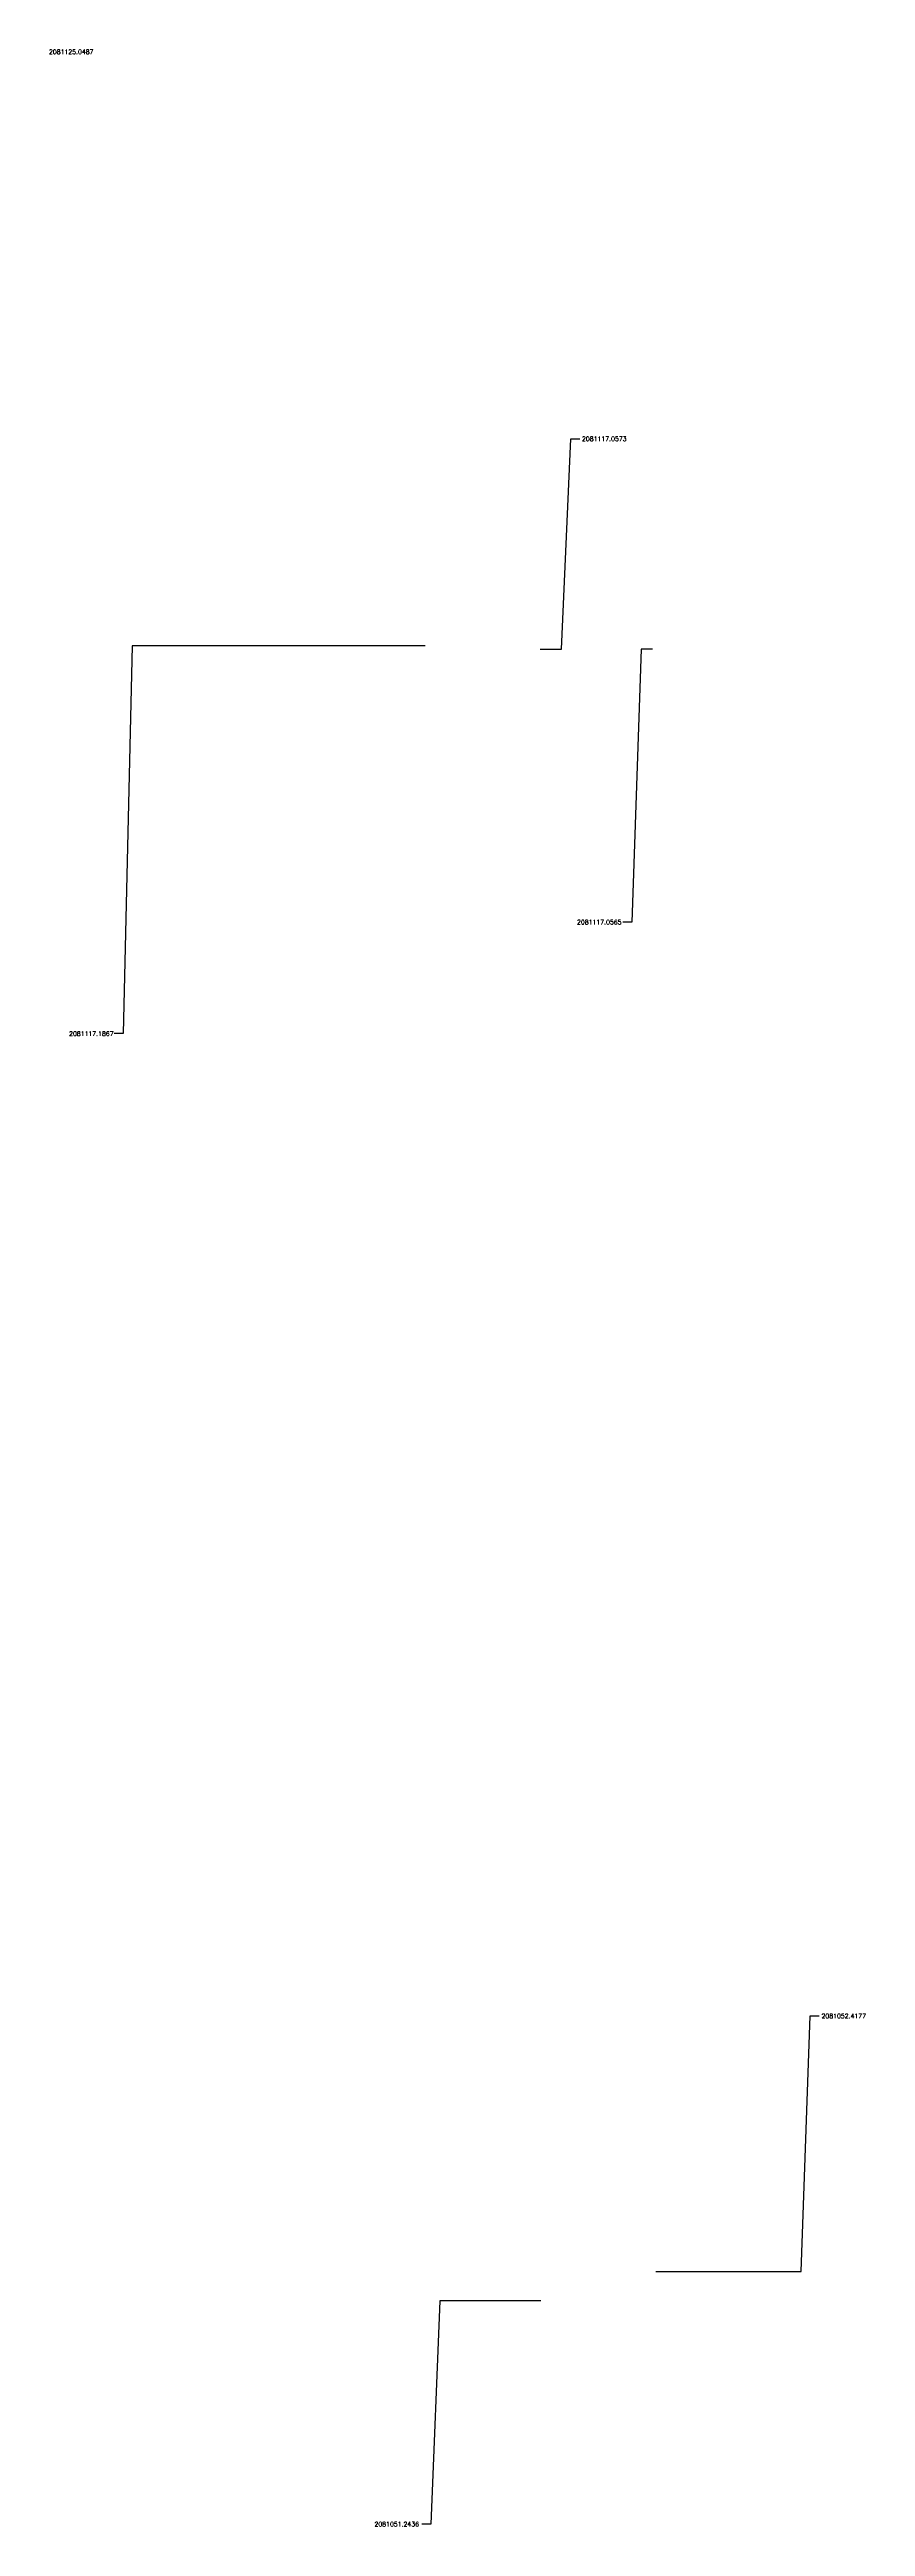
# Model space of a CAD drawing. Header units: millimetres. Extents: x 56 to 535294, y 65 to 2081451.
# Drawn here: x 533589.8 to 533622.3, y 2081349.9 to 2081448.6 of the extents above; entities that cross this region are included whole.
import ezdxf

# ---------------------------------------------------------------- set-up
doc = ezdxf.new("R2010")
doc.units = ezdxf.units.MM
doc.layers.add('外框边线坐标标注', color=7, linetype='Continuous')
doc.styles.get("Standard").update_dxf_attribs({"font": 'txt', "bigfont": 'gbcbig.shx'})

msp = doc.modelspace()

# ---------------------------------------------------------------- linework, layer by layer
at = {"layer": '外框边线坐标标注', "color": 252}
for p, q in [((533610.191, 2081424.664), (533610.551, 2081433.043)), ((533610.191, 2081424.664), (533610.551, 2081433.043)), ((533610.551, 2081433.043), (533610.911, 2081433.043)), ((533610.551, 2081433.043), (533610.911, 2081433.043)), ((533593.087, 2081424.793), (533592.727, 2081409.342)), ((533593.087, 2081424.793), (533592.727, 2081409.342)), ((533604.76, 2081424.793), (533593.087, 2081424.793)), ((533604.76, 2081424.793), (533593.087, 2081424.793)), ((533609.341, 2081424.664), (533610.191, 2081424.664)), ((533609.341, 2081424.664), (533610.191, 2081424.664)), ((533613.353, 2081424.663), (533612.993, 2081413.785)), ((533613.353, 2081424.663), (533612.993, 2081413.785)), ((533613.812, 2081424.663), (533613.353, 2081424.663)), ((533613.812, 2081424.663), (533613.353, 2081424.663)), ((533612.993, 2081413.785), (533612.633, 2081413.785)), ((533612.993, 2081413.785), (533612.633, 2081413.785)), ((533592.727, 2081409.342), (533592.367, 2081409.342)), ((533592.727, 2081409.342), (533592.367, 2081409.342)), ((533619.732, 2081360.025), (533620.092, 2081370.203)), ((533619.732, 2081360.025), (533620.092, 2081370.203)), ((533620.092, 2081370.203), (533620.452, 2081370.203)), ((533620.092, 2081370.203), (533620.452, 2081370.203)), ((533613.936, 2081360.025), (533619.732, 2081360.025)), ((533613.936, 2081360.025), (533619.732, 2081360.025)), ((533605.344, 2081358.85), (533604.984, 2081349.953)), ((533605.344, 2081358.85), (533604.984, 2081349.953)), ((533609.355, 2081358.85), (533605.344, 2081358.85)), ((533609.355, 2081358.85), (533605.344, 2081358.85)), ((533604.984, 2081349.953), (533604.624, 2081349.953)), ((533604.984, 2081349.953), (533604.624, 2081349.953))]:
    msp.add_line(p, q, dxfattribs=at)

# ---------------------------------------------------------------- texts
for s, p in [('2081125.0487', (533589.767, 2081448.372)), ('2081125.0487', (533589.767, 2081448.372)), ('2081117.0573', (533611.001, 2081432.953)), ('2081117.0573', (533611.001, 2081432.953)), ('2081117.0565', (533610.803, 2081413.695)), ('2081117.0565', (533610.803, 2081413.695)), ('2081117.1867', (533590.567, 2081409.252)), ('2081117.1867', (533590.567, 2081409.252)), ('2081052.4177', (533620.542, 2081370.113)), ('2081052.4177', (533620.542, 2081370.113)), ('2081051.2436', (533602.734, 2081349.863)), ('2081051.2436', (533602.734, 2081349.863))]:
    msp.add_text(s, height=0.18, dxfattribs=at).set_placement(p)

doc.saveas('drawing.dxf')
